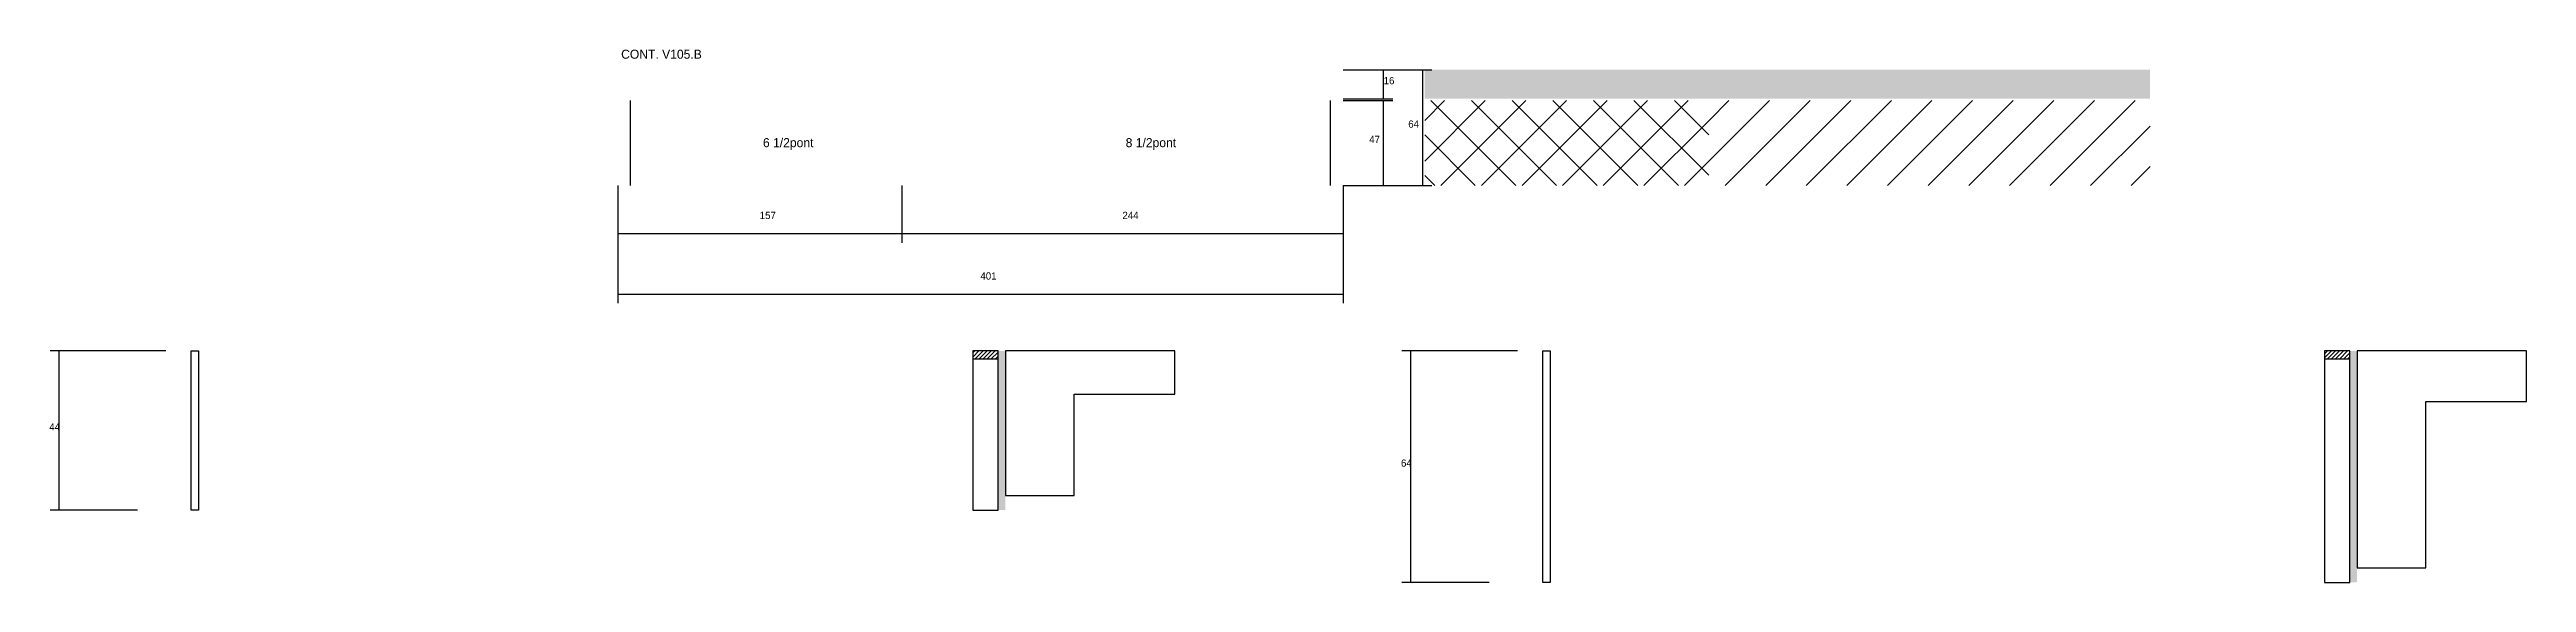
# Model space of a CAD drawing. Header units: metres. Extents: x -41 to 34800, y -36000 to 1848.
# Drawn here: x 26185 to 27554, y -8109 to -7815 of the extents above; entities that cross this region are included whole.
import ezdxf

# ---------------------------------------------------------------- set-up
doc = ezdxf.new("R2010")
doc.units = ezdxf.units.M
for name, color, linetype in [('CONCRETO', 251, 'Continuous'), ('COTA', 4, 'Continuous'), ('Hachura', 253, 'Continuous'), ('Madeira', 126, 'Continuous'), ('NOMENCLATURA', 7, 'Continuous'), ('Painéis', 200, 'Continuous'), ('REAPROVEITAMENTO', 251, 'Continuous'), ('SARR_2.2x7', 40, 'Continuous'), ('Texto Seção', 7, 'Continuous')]:
    doc.layers.add(name, color=color, linetype=linetype)

msp = doc.modelspace()

# ---------------------------------------------------------------- texts
at = {"layer": 'COTA'}
for s, p in [('16', (26922.1, -7833.7)), ('64', (26935.7, -7857.7)), ('47', (26914.1, -7866.2)), ('157', (26577.2, -7908.2)), ('244', (26777.7, -7908.2)), ('401', (26699.2, -7941.7)), ('44', (26184.5, -8025.1)), ('64', (26931.7, -8045.1))]:
    msp.add_text(s, height=4, dxfattribs=at).set_placement(p)
at = {"layer": 'NOMENCLATURA'}
for s, p in [('6 1/2pont', (26579, -7868.5)), ('8 1/2pont', (26779.5, -7868.5))]:
    msp.add_text(s, height=5, dxfattribs=at).set_placement(p)
at = {"layer": 'Texto Seção'}
msp.add_text('CONT. V105.B', height=5, dxfattribs=at).set_placement((26500.6, -7819.6))

# ---------------------------------------------------------------- hatches: boundary and pattern name
at = {"layer": 'COTA'}
h = msp.add_hatch(dxfattribs=at)
h.set_pattern_fill('AR-CONC', scale=0.03)
h.paths.add_polyline_path([(27345.8, -7825.7), (27345.8, -7841.7), (27345.8, -7841.7), (26944.8, -7841.7), (26944.8, -7841.7), (26944.8, -7825.7), (26944.8, -7825.7), (27345.8, -7825.7)])
at = {"layer": 'Hachura'}
h = msp.add_hatch(dxfattribs=at)
h.set_pattern_fill('ANSI31', scale=0.5)
h.paths.add_polyline_path([(26709, -7985.5), (26709, -7981.1), (26709, -7981.1), (26695, -7981.1), (26695, -7981.1), (26695, -7985.5), (26695, -7985.5), (26709, -7985.5)])
h = msp.add_hatch(color=8, dxfattribs=at)
h.dxf.hatch_style = 1
h.paths.add_polyline_path([(26709, -7981.1), (26713, -7981.1), (26713, -7981.1), (26713, -8069.1), (26713, -8069.1), (26709, -8069.1), (26709, -8069.1), (26709, -7981.1)])
h = msp.add_hatch(dxfattribs=at)
h.set_pattern_fill('ANSI31', scale=0.5)
h.paths.add_polyline_path([(27456.2, -7985.5), (27456.2, -7981.1), (27456.2, -7981.1), (27442.2, -7981.1), (27442.2, -7981.1), (27442.2, -7985.5), (27442.2, -7985.5), (27456.2, -7985.5)])
h = msp.add_hatch(color=8, dxfattribs=at)
h.dxf.hatch_style = 1
h.paths.add_polyline_path([(27456.2, -7981.1), (27460.2, -7981.1), (27460.2, -7981.1), (27460.2, -8109.1), (27460.2, -8109.1), (27456.2, -8109.1), (27456.2, -8109.1), (27456.2, -7981.1)])
at = {"layer": 'REAPROVEITAMENTO'}
h = msp.add_hatch(dxfattribs=at)
h.set_pattern_fill('ANSI37', scale=5)
h.paths.add_polyline_path([(26944.8, -7842.7), (26944.8, -7889.7), (26944.8, -7889.7), (27101.8, -7889.7), (27101.8, -7889.7), (27101.8, -7842.7), (27101.8, -7842.7), (26944.8, -7842.7)])
h = msp.add_hatch(dxfattribs=at)
h.set_pattern_fill('ANSI31', scale=5)
h.paths.add_polyline_path([(27101.8, -7842.7), (27101.8, -7889.7), (27101.8, -7889.7), (27345.8, -7889.7), (27345.8, -7889.7), (27345.8, -7842.7), (27345.8, -7842.7), (27101.8, -7842.7)])

# ---------------------------------------------------------------- linework, layer by layer
at = {"layer": 'CONCRETO'}
for points in [[(26806.6, -8005.1), (26806.6, -7981.1), (26713, -7981.1), (26713, -8009.1), (26713, -8009.1), (26713, -8061.1), (26751, -8061.1), (26751, -8005.1)], [(27553.8, -8009.1), (27553.8, -7981.1), (27460.2, -7981.1), (27460.2, -8009.1), (27460.2, -8009.1), (27460.2, -8101.1), (27498.2, -8101.1), (27498.2, -8009.1)]]:
    msp.add_lwpolyline(points, close=True, dxfattribs=at)
at = {"layer": 'COTA'}
for p, q in [((26899.7, -7825.7), (26927.1, -7825.7)), ((26899.7, -7825.7), (26948.8, -7825.7)), ((26922.1, -7841.7), (26922.1, -7825.7)), ((26943.8, -7889.7), (26943.8, -7825.7)), ((26899.7, -7841.7), (26927.1, -7841.7)), ((26899.7, -7842.7), (26927.1, -7842.7)), ((26922.1, -7889.7), (26922.1, -7842.7)), ((26498.7, -7889.7), (26498.7, -7921.3)), ((26498.7, -7889.7), (26498.7, -7954.8)), ((26655.7, -7889.7), (26655.7, -7921.3)), ((26655.7, -7889.7), (26655.7, -7921.3)), ((26899.7, -7889.7), (26927.1, -7889.7)), ((26899.7, -7889.7), (26948.8, -7889.7)), ((26899.7, -7889.7), (26899.7, -7921.3)), ((26899.7, -7889.7), (26899.7, -7954.8)), ((26498.7, -7916.3), (26655.7, -7916.3)), ((26655.7, -7916.3), (26899.7, -7916.3)), ((26498.7, -7949.8), (26899.7, -7949.8)), ((26248.9, -7981.1), (26185, -7981.1)), ((26190, -8069.1), (26190, -7981.1)), ((26996.1, -7981.1), (26932.2, -7981.1)), ((26937.2, -8109.1), (26937.2, -7981.1)), ((26233.3, -8069.1), (26185, -8069.1)), ((26980.5, -8109.1), (26932.2, -8109.1))]:
    msp.add_line(p, q, dxfattribs=at)
at = {"layer": 'Madeira'}
for points in [[(26709, -7985.5), (26709, -7981.1), (26695, -7981.1), (26695, -7985.5)], [(26709, -7981.1), (26695, -7981.1), (26695, -8069.1), (26709, -8069.1)], [(27456.2, -7985.5), (27456.2, -7981.1), (27442.2, -7981.1), (27442.2, -7985.5)], [(27456.2, -7981.1), (27442.2, -7981.1), (27442.2, -8109.1), (27456.2, -8109.1)]]:
    msp.add_lwpolyline(points, close=True, dxfattribs=at)
at = {"layer": 'Painéis'}
for points in [[(26262.9, -7981.1), (26266.9, -7981.1), (26266.9, -8069.1), (26262.9, -8069.1)], [(27010.1, -7981.1), (27014.1, -7981.1), (27014.1, -8109.1), (27010.1, -8109.1)]]:
    msp.add_lwpolyline(points, close=True, dxfattribs=at)
at = {"layer": 'SARR_2.2x7'}
for p, q in [((26505.7, -7889.7), (26505.7, -7842.7)), ((26892.7, -7889.7), (26892.7, -7842.7))]:
    msp.add_line(p, q, dxfattribs=at)

msp.set_redraw_order([(e.dxf.handle, doc.entitydb.next_handle()) for e in msp.query("TEXT MTEXT ATTDEF DIMENSION ARC_DIMENSION")])  # texts and dimensions are drawn at this point

doc.saveas('drawing.dxf')
